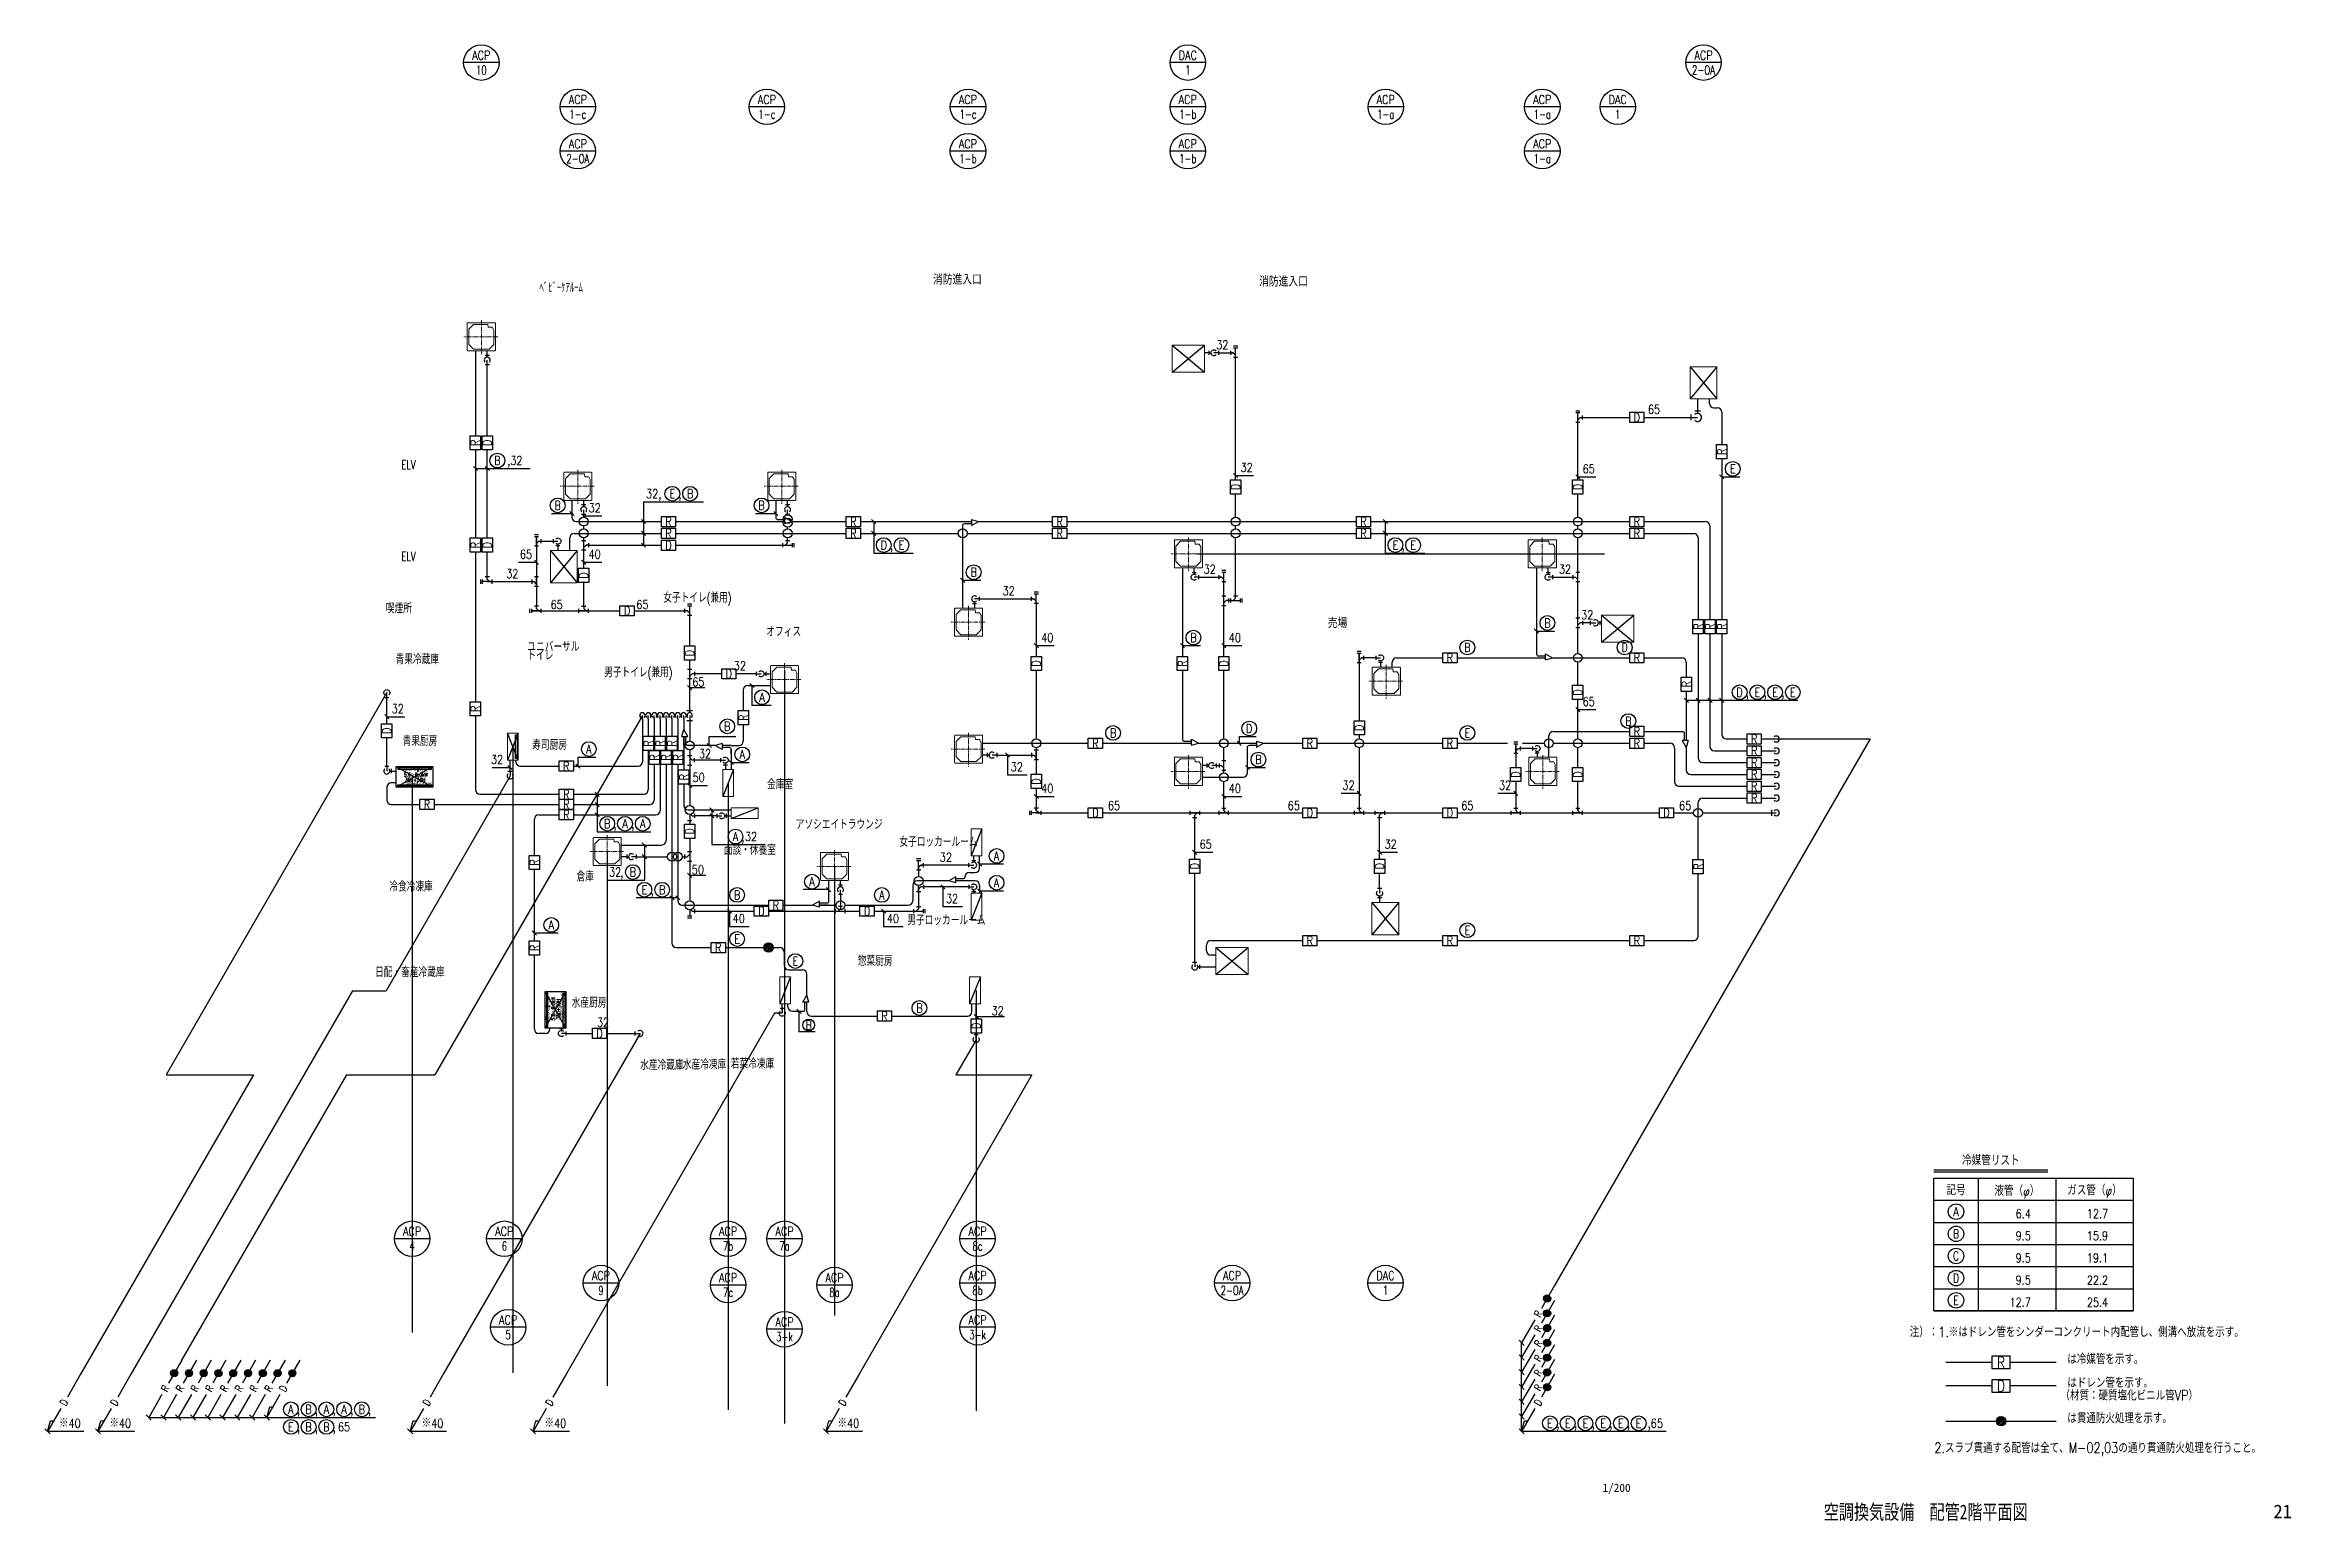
# Model space of a CAD drawing. Header units: millimetres. Extents: x -150 to 175142, y -150 to 51725.
# Drawn here: x 99119 to 175142, y 1745 to 51725 of the extents above; entities that cross this region are included whole.
import ezdxf
from ezdxf.enums import TextEntityAlignment as Align

# ---------------------------------------------------------------- set-up
doc = ezdxf.new("R2010")
doc.units = ezdxf.units.MM
doc.header["$LTSCALE"] = 0.2
doc.linetypes.add('CENTER2', pattern=[1.125, 0.75, -0.125, 0.125, -0.125])
doc.layers.get('Defpoints').update_dxf_attribs({"color": 5})
for name, color, linetype in [('10機器､器具', 2, 'Continuous'), ('1_機器番号', 3, 'Continuous'), ('35R（冷媒管）', 4, 'Continuous'), ('36D（ドレン管）', 6, 'Continuous'), ('91引出線､表', 7, 'Continuous'), ('92設備記述', 3, 'Continuous'), ('A_室名', 8, 'Continuous'), ('枠内記述', 3, 'Continuous')]:
    doc.layers.add(name, color=color, linetype=linetype)
doc.layers.add('hojo', color=165, linetype='Continuous', plot=False)
doc.styles.add('Dim', font='simplex.shx', dxfattribs={"width": 0.8, "bigfont": 'extfont2.shx'})
doc.styles.add('ROMANS', font='romans.shx', dxfattribs={"bigfont": 'bigfont.shx'})
doc.styles.get("Standard").update_dxf_attribs({"font": 'simplex.shx', "width": 0.8, "bigfont": 'extfont2.shx'})
doc.styles.add('ゴシック', font='MS Gothic.ttf', dxfattribs={"height": 4})

msp = doc.modelspace()

# ---------------------------------------------------------------- texts
at = {"layer": '1_機器番号'}
for s, width, p in [('ACP', 0.8, (113890, 51375)), ('10', 0.7, (113890, 50875)), ('DAC', 0.8, (137800, 51375)), ('1', 0.7, (137800, 50875)), ('2-OA', 0.7, (155255, 50875)), ('ACP', 0.8, (155255, 51375)), ('ACP', 0.8, (117155, 49875)), ('1-c', 0.7, (117155, 49375)), ('ACP', 0.8, (123555, 49875)), ('1-c', 0.7, (123555, 49375)), ('ACP', 0.8, (130362, 49875)), ('1-c', 0.7, (130362, 49375)), ('ACP', 0.8, (137800, 49875)), ('1-b', 0.7, (137800, 49375)), ('ACP', 0.8, (144500, 49875)), ('1-a', 0.7, (144500, 49375)), ('ACP', 0.8, (149800, 49875)), ('1-a', 0.7, (149800, 49375)), ('DAC', 0.8, (152352, 49875)), ('1', 0.7, (152352, 49375)), ('2-OA', 0.7, (117155, 47875)), ('ACP', 0.8, (117155, 48375)), ('ACP', 0.8, (130362, 48375)), ('1-b', 0.7, (130362, 47875)), ('ACP', 0.8, (137800, 48375)), ('1-b', 0.7, (137800, 47875)), ('ACP', 0.8, (149800, 48375)), ('1-a', 0.7, (149800, 47875)), ('ACP', 0.8, (111547, 11556)), ('ACP', 0.8, (114669, 11556, -800)), ('ACP', 0.8, (122241, 11556)), ('ACP', 0.8, (124150, 11556)), ('ACP', 0.8, (130686, 11556)), ('4', 0.7, (111547, 11056)), ('6', 0.7, (114669, 11056, -800)), ('7b', 0.7, (122241, 11056)), ('7a', 0.7, (124150, 11056)), ('8c', 0.7, (130686, 11056)), ('ACP', 0.8, (117939, 10056)), ('ACP', 0.8, (122241, 9988)), ('ACP', 0.8, (125843, 9988)), ('ACP', 0.8, (130686, 10056)), ('ACP', 0.8, (139300, 10056)), ('DAC', 0.8, (144489, 10056)), ('9', 0.7, (117939, 9556)), ('7c', 0.7, (122241, 9488)), ('8a', 0.7, (125843, 9488)), ('8b', 0.7, (130686, 9556)), ('2-OA', 0.7, (139300, 9556)), ('1', 0.7, (144489, 9556)), ('ACP', 0.8, (114796, 8556, -800)), ('ACP', 0.8, (124150, 8488)), ('ACP', 0.8, (130686, 8556)), ('5', 0.7, (114796, 8056, -800)), ('3-k', 0.7, (124150, 7988)), ('3-k', 0.7, (130686, 8056))]:
    msp.add_text(s, height=300, dxfattribs=dict(at, width=width)).set_placement(p, align=Align.MIDDLE_CENTER)
at = {"layer": '35R（冷媒管）', "color": 3, "width": 0.8}
for p in [(149766, 8699), (149766, 8199), (149766, 7699), (149766, 7199), (149766, 6699), (149766, 6199)]:
    msp.add_text('R', height=250, rotation=60, dxfattribs=at).set_placement(p, align=Align.CENTER)
at = {"layer": '36D（ドレン管）', "color": 3, "width": 0.8}
for p in [(107295, 6171), (99873, 5699), (101580, 5699), (112150, 5699), (116306, 5699), (126222, 5699), (149766, 5699)]:
    msp.add_text('D', height=250, rotation=60, dxfattribs=at).set_placement(p, align=Align.CENTER)
at = {"layer": '92設備記述', "width": 0.8}
for s, p in [('32', (138972, 41572)), ('65', (153580, 39384)), ('B', (114431, 37653)), ('32', (139792, 37418)), ('65', (151372, 37371)), ('E', (156245, 37371)), ('E', (120355, 36528)), ('B', (120955, 36528)), ('B', (116473, 36134)), ('32', (117727, 36052)), ('B', (123375, 36134)), ('65', (115398, 34480)), ('40', (117727, 34480)), ('D', (127510, 34789)), ('E', (128110, 34789)), ('E', (144827, 34789)), ('E', (145427, 34789)), ('B', (130554, 33872)), ('32', (138544, 33977)), ('32', (150568, 33977)), ('32', (131736, 33241)), ('B', (149972, 32151)), ('32', (151319, 32431)), ('40', (133046, 31658)), ('B', (137992, 31658)), ('40', (139392, 31658)), ('B', (147262, 31323)), ('D', (152586, 31323)), ('65', (121233, 30158)), ('A', (123391, 29638)), ('D', (156478, 29807)), ('E', (157078, 29807)), ('E', (157678, 29807)), ('E', (158278, 29807)), ('32', (111061, 29251)), ('65', (151372, 29491)), ('B', (152711, 28831)), ('B', (122213, 28654)), ('B', (135271, 28431)), ('D', (139881, 28580)), ('E', (147262, 28431)), ('32', (114420, 27532, -800)), ('A', (117527, 27883, -428)), ('32', (121456, 27726)), ('A', (122720, 27702)), ('B', (140192, 27529)), ('50', (121245, 26924)), ('40', (133046, 26552)), ('40', (139392, 26552)), ('32', (143240, 26659)), ('32', (148540, 26659)), ('65', (135300, 25970)), ('65', (141389, 25970)), ('65', (147262, 25970)), ('65', (154634, 25970)), ('B', (118152, 25356)), ('A', (118752, 25356)), ('A', (119352, 25356)), ('A', (122492, 24922)), ('32', (123019, 24922)), ('32', (129611, 24225)), ('A', (131328, 24266)), ('65', (138407, 24663)), ('32', (144664, 24663)), ('32', (118417, 23719)), ('B', (119017, 23719)), ('50', (121218, 23801)), ('E', (119409, 23120)), ('B', (120009, 23120)), ('B', (122547, 22945)), ('A', (125078, 23395)), ('A', (127445, 22945)), ('A', (131328, 23357)), ('A', (116256, 21930)), ('E', (122547, 21455)), ('E', (147262, 21749)), ('E', (124518, 20705)), ('B', (128717, 19117)), ('32', (131364, 19019)), ('32', (118010, 18631)), ('B', (124970, 18541)), ('A', (163802, 12222)), ('B', (163802, 11472)), ('C', (163802, 10722)), ('D', (163802, 9972)), ('E', (163802, 9222)), ('A', (107444, 5528)), ('B', (108044, 5528)), ('A', (108644, 5528)), ('A', (109244, 5528)), ('B', (109844, 5528)), ('E', (107444, 4935)), ('B', (108044, 4935)), ('B', (108644, 4935)), ('65', (109244, 4935)), ('E', (150059, 5056)), ('E', (150659, 5056)), ('E', (151259, 5056)), ('E', (151859, 5056)), ('E', (152459, 5056)), ('E', (153059, 5056))]:
    msp.add_text(s, height=300, dxfattribs=at).set_placement(p, align=Align.MIDDLE)
for s, p in [(',32', (115282, 37653)), ('32,   ,', (120664, 36528)), (',', (127823, 34789)), (',', (145140, 34789)), ('32', (115143, 33825)), ('65', (116645, 32777)), ('65', (119549, 32777)), ('32', (122844, 30704)), (',', (156791, 29807)), (',', (157391, 29807)), (',', (157991, 29807)), ('32', (132218, 27283)), (',', (118465, 25356)), (',', (119065, 25356)), (',', (122791, 24922)), (',', (118695, 23719)), (',', (119722, 23120)), ('32', (130027, 22821)), ('40', (122809, 22147)), ('40', (128023, 22147)), (',', (107757, 5528)), (',', (108357, 5528)), (',', (108957, 5528)), (',', (109557, 5528)), (',', (110157, 5528)), ('※40', (100329, 5056)), ('※40', (102037, 5056)), (',', (107757, 4935)), (',', (108357, 4935)), (',', (108957, 4935)), ('※40', (112606, 5056)), ('※40', (116762, 5056)), ('※40', (126679, 5056)), (',', (150372, 5056)), (',', (150972, 5056)), (',', (151572, 5056)), (',', (152172, 5056)), (',', (152772, 5056)), (',65', (153882, 5056))]:
    msp.add_text(s, height=300, dxfattribs=at).set_placement(p, align=Align.MIDDLE_RIGHT)
for s, height, p in [('冷媒管リスト', 337.5, (164979, 13788)), ('記号', 300, (163801, 12784)), ('液管（φ）', 300, (165862, 12766)), ('ガス管（φ）', 300, (168487, 12785))]:
    msp.add_text(s, height=height, dxfattribs=at).set_placement(p, align=Align.CENTER)
for s, p in [('6.4', (166335, 12004)), ('12.7', (168949, 12004)), ('9.5', (166335, 11254)), ('15.9', (168949, 11254)), ('9.5', (166335, 10504)), ('19.1', (168949, 10504)), ('9.5', (166335, 9754)), ('22.2', (168949, 9754)), ('12.7', (166335, 9004)), ('25.4', (168949, 9004))]:
    msp.add_text(s, height=300, dxfattribs=at).set_placement(p, align=Align.RIGHT)
for s, p in [('注）：1.※はドレン管をシンダーコンクリート内配管し、側溝へ放流を示す。', (162234, 7872)), ('は冷媒管を示す。', (167569, 6954)), ('（材質：硬質塩化ビニル管VP）', (167338, 5724)), ('はドレン管を示す。', (167569, 6154)), ('は貫通防火処理を示す。', (167569, 4954)), ('    2.スラブ貫通する配管は全て、M-02,03の通り貫通防火処理を行うこと。', (162234, 3946))]:
    msp.add_text(s, height=350, dxfattribs=at).set_placement(p, align=Align.BOTTOM_LEFT)
at = {"layer": 'A_室名', "width": 0.7}
for s, p in [('ﾍﾞﾋﾞｰｹｱﾙｰﾑ', (115857, 43339)), ('ELV', (111181, 37365)), ('ELV', (111181, 34261)), ('喫煙所', (110655, 32487)), ('女子トイレ(兼用)', (120047, 32847)), ('オフィス', (123535, 31698)), ('ユニバーサル', (115447, 31184)), ('トイレ', (115447, 30892)), ('青果冷蔵庫', (110987, 30760)), ('男子トイレ(兼用)', (118047, 30320)), ('青果厨房', (111222, 27989)), ('寿司厨房', (115612, 27859)), ('金庫室', (123561, 26521)), ('アソシエイトラウンジ', (124530, 25168)), ('面談・休養室', (122095, 24306)), ('倉庫', (117110, 23403)), ('冷食冷凍庫', (110774, 23064)), ('惣菜厨房', (126634, 20544, -800)), ('日配・畜産冷蔵庫', (110292, 20164)), ('水産厨房', (116949, 19135)), ('水産冷蔵庫', (119265, 17022)), ('水産冷凍庫', (120708, 17038)), ('若菜冷凍庫', (122331, 17067))]:
    msp.add_text(s, height=300, dxfattribs=at).set_placement(p)
at = {"layer": 'A_室名', "style": 'ROMANS'}
for p in [(129178, 43614), (140216, 43548)]:
    msp.add_text('消防進入口', height=300, dxfattribs=at).set_placement(p)
at = {"layer": 'A_室名'}
msp.add_text('売場', height=300, dxfattribs=at).set_placement((142538, 32284), align=Align.TOP_LEFT)
at = {"layer": 'A_室名', "width": 0.7}
for s, p in [('女子ロッカールーム', (128039, 24579)), ('男子ロッカールーム', (128307, 21925))]:
    msp.add_text(s, height=300, rotation=0.0003, dxfattribs=at).set_placement(p)
at = {"layer": '枠内記述', "linetype": 'ByBlock', "lineweight": -2, "style": 'ゴシック'}
msp.add_text('1/200', height=280, dxfattribs=at).set_placement((151836, 2733))
at = {"layer": '枠内記述', "linetype": 'ByBlock', "lineweight": -2, "style": 'ゴシック', "width": 0.75}
msp.add_text('空調換気設備\u3000配管2階平面図', height=500, dxfattribs=at).set_placement((162776, 2055), align=Align.MIDDLE_CENTER)
at = {"layer": '枠内記述', "style": 'ゴシック'}
msp.add_text('21', height=460, dxfattribs=at).set_placement((174546, 1844))

# ---------------------------------------------------------------- blocks, each defined once
blk = doc.blocks.new('空調機（ACP）')
at = {"color": 0, "lineweight": 20}
blk.add_lwpolyline([(-455, 455), (455, 455), (455, -455), (-455, -455)], close=True, dxfattribs=at)
blk = doc.blocks.new('天カセ全周_2.8-9.0kW')
at = {"linetype": 'Continuous', "lineweight": 20}
for p, q in [((0, 20), (0, 930)), ((930, 950), (20, 950)), ((55, 736), (214, 895)), ((698, 895), (214, 895)), ((708, 797), (698, 895)), ((845, 797), (708, 797)), ((895, 703), (845, 797)), ((950, 20), (950, 930)), ((930, 0), (20, 0)), ((75, 475), (35, 475)), ((55, 214), (55, 736)), ((55, 495), (55, 455)), ((214, 55), (55, 214)), ((736, 55), (214, 55)), ((895, 214), (736, 55)), ((895, 214), (895, 703))]:
    blk.add_line(p, q, dxfattribs=at)
for centre, start, end in [((20, 930), 90, 180), ((930, 930), 0, 90), ((20, 20), 180, 270), ((930, 20), 270, 0)]:
    blk.add_arc(centre, 20, start, end, dxfattribs=at)
at = {"layer": 'Defpoints', "linetype": 'CENTER2', "lineweight": 9, "ltscale": 1000}
for p, q in [((475, 1027.682024), (475, -117.634942)), ((1027.682024, 475), (-117.634942, 475))]:
    blk.add_line(p, q, dxfattribs=at)
blk = doc.blocks.new('天カセ2方向_5.6-8.0kW')
at = {"layer": '10機器､器具', "linetype": 'Continuous'}
for p, q in [((0, 700), (1245, 0)), ((0, 0), (1245, 700))]:
    blk.add_line(p, q, dxfattribs=at)
for points in [[(0, 0), (0, 700), (1245, 700), (1245, 0)], [(51, 660), (51, 614), (1194, 614), (1194, 660)], [(51, 40), (51, 86), (1194, 86), (1194, 40)]]:
    blk.add_lwpolyline(points, close=True, dxfattribs=at)
at = {"layer": 'hojo', "style": 'Dim'}
for s, width, p in [('天カセ2方向', 0.83, (265, 541)), ('5.6～8.0kW', 0.83, (260, 366)), ('（自動昇降パネル付）', 0.6, (231, 21)), ('350+50H', 0.83, (295, 190))]:
    blk.add_text(s, height=125, dxfattribs=dict(at, width=width)).set_placement(p)
blk = doc.blocks.new('P3')
at = {"color": 0, "linetype": 'ByBlock', "lineweight": -2}
blk.add_line((108, 0), (0, 0), dxfattribs=at)
at = {"color": 2, "linetype": 'ByBlock', "lineweight": 30}
blk.add_line((108, 47), (108, -47), dxfattribs=at)
blk.add_arc((0, 0), 67.3, 44.999, 315.001, dxfattribs=at)
blk = doc.blocks.new('P3-1')
at = {"color": 2, "linetype": 'ByBlock', "lineweight": 30}
blk.add_line((0, -47), (0, 47), dxfattribs=at)
at = {"color": 0, "linetype": 'ByBlock', "lineweight": -2}
blk.add_line((0, 0), (40, 0), dxfattribs=at)
blk = doc.blocks.new('P1')
at = {"color": 2, "linetype": 'ByBlock', "lineweight": 30}
for p, q in [((-148, 47), (-148, -47)), ((-108, 47), (-108, -47)), ((108, 47), (108, -47)), ((47, -108), (-47, -108))]:
    blk.add_line(p, q, dxfattribs=at)
at = {"color": 0, "linetype": 'ByBlock', "lineweight": -2}
for p, q in [((108, 0), (-108, 0)), ((54, 0), (0, -54)), ((0, -54), (0, -108))]:
    blk.add_line(p, q, dxfattribs=at)
blk = doc.blocks.new('R分岐')
at = {"color": 0, "linetype": 'ByBlock', "lineweight": -2}
for p, q in [((-360, 0), (-158, 0)), ((-315, 45), (-158, 45)), ((-158, -45), (-158, 90)), ((-158, 90), (0, 0)), ((-158, -45), (0, 0))]:
    blk.add_line(p, q, dxfattribs=at)
blk.add_arc((-315, 90), 45, 180, 270, dxfattribs=at)
blk = doc.blocks.new('P2')
at = {"color": 2, "linetype": 'ByBlock', "lineweight": 30}
for p, q in [((-108, 47), (-108, -47)), ((108, 47), (108, -47)), ((-47, -108), (47, -108))]:
    blk.add_line(p, q, dxfattribs=at)
at = {"color": 0, "linetype": 'ByBlock', "lineweight": -2}
for p, q in [((108, 0), (-108, 0)), ((54, 0), (0, -54)), ((0, -108), (0, -54))]:
    blk.add_line(p, q, dxfattribs=at)
blk = doc.blocks.new('R')
at = {"layer": 'hojo'}
blk.add_lwpolyline([(-200, 145), (200, 145), (200, -145), (-200, -145)], close=True, dxfattribs=at)
at = {"layer": '35R（冷媒管）', "color": 3, "width": 0.8}
blk.add_text('R', height=250, dxfattribs=at).set_placement((0, -126), align=Align.CENTER)
blk = doc.blocks.new('D')
at = {"layer": 'hojo'}
blk.add_lwpolyline([(-200, 145), (200, 145), (200, -145), (-200, -145)], close=True, dxfattribs=at)
at = {"layer": '36D（ドレン管）', "color": 3, "width": 0.8}
blk.add_text('D', height=250, dxfattribs=at).set_placement((0, -123), align=Align.CENTER)
blk = doc.blocks.new('火災感知用ヘッド')
at = {"layer": '10機器､器具'}
for p, q in [((-79.0528, -12.2071), (12.207, 79.0527)), ((-78.1739, 16.9922), (-16.9922, 78.1738)), ((-72.461, -33.8868), (33.8867, 72.4609)), ((-61.4746, -51.1719), (51.1718, 61.4746)), ((-46.8506, -64.8438), (64.8437, 46.8506)), ((-28.4912, -74.7559), (74.7558, 28.4912)), ((-5.2735, -79.834), (79.834, 5.2734)), ((27.832, -75), (75, -27.8321))]:
    blk.add_line(p, q, dxfattribs=at)
blk.add_circle((0, 0), 80, dxfattribs=at)
blk = doc.blocks.new('*U19')
at = {"layer": '35R（冷媒管）'}
blk.add_line((0, -101), (0, 11), dxfattribs=at)
at = {"layer": '35R（冷媒管）', "color": 2}
blk.add_arc((0, 11), 90, 315, 225, dxfattribs=at)
blk = doc.blocks.new('*U20')
at = {"layer": '35R（冷媒管）', "color": 0, "linetype": 'ByBlock', "lineweight": -2, "transparency": 16777216}
for p in [(-1400, 0), (-1200, 0), (-1000, 0), (-800, 0), (-600, 0), (-400, 0), (-200, 0), (0, 0)]:
    blk.add_blockref('*U19', p, dxfattribs=at)
blk = doc.blocks.new('*U21')
at = {"layer": '35R（冷媒管）'}
for p, q in [((603, 1011), (157, 239)), ((-68, -151), (-514, -923))]:
    blk.add_line(p, q, dxfattribs=at)
at = {"layer": '91引出線､表'}
blk.add_line((-603, -835), (-426, -1011), dxfattribs=at)
at = {"layer": '10機器､器具', "xscale": 1.5, "yscale": 1.5, "zscale": 1.5}
blk.add_blockref('火災感知用ヘッド', (349, 572), dxfattribs=at)
at = {"layer": '35R（冷媒管）', "color": 3, "width": 0.8}
blk.add_text('R', height=250, rotation=60, dxfattribs=at).set_placement((152, -8), align=Align.CENTER)
blk = doc.blocks.new('*U22')
at = {"layer": '35R（冷媒管）', "color": 0, "linetype": 'ByBlock', "lineweight": -2, "transparency": 16777216}
for p in [(0, 0), (500, 0), (1000, 0), (1500, 0), (2000, 0), (2500, 0), (3000, 0), (3500, 0)]:
    blk.add_blockref('*U21', p, dxfattribs=at)

# ---------------------------------------------------------------- linework, layer by layer
at = {"color": 2, "linetype": 'ByBlock', "lineweight": 30}
for p, q in [((120870, 25461), (121012, 25461)), ((121102, 25693), (121102, 25552)), ((120870, 22233), (121012, 22233)), ((120870, 22173), (121012, 22173)), ((121102, 22465), (121102, 22324))]:
    msp.add_line(p, q, dxfattribs=at)
at = {"layer": '10機器､器具'}
for p, q in [((137274, 40649), (138366, 41559)), ((137274, 41559), (138366, 40649)), ((154800, 40829), (155710, 39737)), ((155710, 40829), (154800, 39737)), ((116225, 34606), (117135, 33514)), ((117135, 34606), (116225, 33514)), ((151806, 31509), (152898, 32419)), ((151806, 32419), (152898, 31509)), ((115136, 28421, -800), (114772, 27511, -800)), ((115136, 27511, -800), (114772, 28421, -800)), ((122423, 27188), (122059, 26278)), ((122345, 25533), (123255, 25897)), ((130830, 25181), (130466, 24271)), ((130830, 23004), (130466, 22094)), ((144034, 22687), (144944, 21595)), ((144944, 22687), (144034, 21595)), ((138753, 20250), (139845, 21160)), ((138753, 21160), (139845, 20250)), ((124351, 20167), (123987, 19257)), ((130779, 20167), (130415, 19257))]:
    msp.add_line(p, q, dxfattribs=at)
at = {"layer": '10機器､器具', "linetype": 'Continuous', "elevation": -800}
msp.add_lwpolyline([(115097, 27563), (115051, 27563), (115051, 28370), (115097, 28370)], close=True, dxfattribs=at)
at = {"layer": '1_機器番号'}
for p, q in [((114490, 51125), (113290, 51125)), ((138400, 51125), (137200, 51125)), ((155855, 51125), (154655, 51125)), ((117755, 49625), (116555, 49625)), ((124155, 49625), (122955, 49625)), ((130962, 49625), (129762, 49625)), ((138400, 49625), (137200, 49625)), ((145100, 49625), (143900, 49625)), ((150400, 49625), (149200, 49625)), ((152952, 49625), (151752, 49625)), ((117755, 48125), (116555, 48125)), ((130962, 48125), (129762, 48125)), ((138400, 48125), (137200, 48125)), ((150400, 48125), (149200, 48125)), ((112147, 11306), (110947, 11306)), ((115269, 11306, -800), (114069, 11306, -800)), ((122841, 11306), (121641, 11306)), ((124750, 11306), (123550, 11306)), ((131286, 11306), (130086, 11306)), ((118539, 9806), (117339, 9806)), ((122841, 9738), (121641, 9738)), ((126443, 9738), (125243, 9738)), ((131286, 9806), (130086, 9806)), ((139900, 9806), (138700, 9806)), ((145089, 9806), (143889, 9806)), ((115396, 8306, -800), (114196, 8306, -800)), ((124750, 8238), (123550, 8238)), ((131286, 8306), (130086, 8306))]:
    msp.add_line(p, q, dxfattribs=at)
for centre in [(113890, 51125), (137800, 51125), (155255, 51125), (117155, 49625), (123555, 49625), (130362, 49625), (137800, 49625), (144500, 49625), (149800, 49625), (152352, 49625), (117155, 48125), (130362, 48125), (137800, 48125), (149800, 48125), (111547, 11306), (114669, 11306, -800), (122241, 11306), (124150, 11306), (130686, 11306), (117939, 9806), (122241, 9738), (125843, 9738), (130686, 9806), (139300, 9806), (144489, 9806), (114796, 8306, -800), (124150, 8238), (130686, 8306)]:
    msp.add_circle(centre, 600, dxfattribs=at)
at = {"layer": '35R（冷媒管）'}
for p, q in [((113690, 41369), (113690, 38490)), ((155455, 39587), (155455, 39737)), ((155605, 39437), (155723, 39437)), ((155873, 39287), (155873, 38192)), ((113690, 38010), (113690, 35031)), ((155873, 37712), (155873, 32270)), ((116955, 36305), (116955, 35737)), ((123856, 36305), (123856, 35722)), ((116880, 34606), (116880, 35037)), ((117030, 35187), (119983, 35187)), ((117105, 35587), (119983, 35587)), ((120463, 35587), (124160, 35587)), ((120463, 35187), (126241, 35187)), ((124396, 35587), (126241, 35587)), ((126721, 35587), (130486, 35587)), ((126721, 35187), (130032, 35187)), ((130182, 32652), (130182, 35452)), ((130332, 35187), (133224, 35187)), ((130722, 35587), (133224, 35587)), ((133704, 35587), (143506, 35587)), ((133704, 35187), (143506, 35187)), ((143986, 35587), (152761, 35587)), ((143986, 35187), (152761, 35187)), ((153241, 35587), (155323, 35587)), ((153241, 35187), (154923, 35187)), ((155073, 35037), (155073, 32270)), ((155473, 35437), (155473, 32270)), ((113690, 34551), (113690, 29484)), ((137620, 34023), (137620, 31021)), ((149600, 34023), (149600, 31108)), ((155073, 31790), (155073, 27575)), ((155473, 31790), (155473, 27975)), ((155873, 31790), (155873, 28375)), ((137620, 30541), (137620, 28216)), ((144720, 30655), (144720, 30823)), ((144870, 30973), (146434, 30973)), ((146914, 30973), (149904, 30973)), ((150140, 30973), (152761, 30973)), ((153241, 30973), (154523, 30973)), ((154673, 30823), (154673, 30318)), ((122756, 29886), (122756, 29187)), ((122906, 30036), (123675, 30036)), ((154673, 29838), (154673, 28178)), ((113690, 29004), (113690, 26504)), ((119341, 28909), (119341, 27836)), ((119541, 28909), (119541, 28316)), ((119741, 28909), (119741, 27836)), ((119941, 28909), (119941, 28316)), ((120141, 28909), (120141, 27836)), ((120341, 28909), (120341, 28316)), ((120541, 28909), (120541, 27836)), ((120741, 28909), (120741, 28545)), ((120741, 28296), (120741, 27176)), ((122756, 28707), (122756, 28155)), ((150020, 27605), (150020, 28331)), ((150170, 28481), (152761, 28481)), ((153241, 28481), (154538, 28481)), ((156023, 28225), (156731, 28225)), ((157211, 28225), (157298, 28225)), ((157298, 28225), (157720, 28225)), ((115062, 27457, -800), (115062, 27511, -800)), ((119341, 27836), (119341, 27457)), ((119541, 27836), (119541, 26504)), ((119941, 27836), (119941, 25809)), ((120341, 27836), (120341, 21313)), ((121808, 28005), (120876, 28005)), ((122348, 28005), (122606, 28005)), ((122348, 27870), (122348, 27188)), ((122348, 27723), (122348, 27859)), ((130857, 28081), (134432, 28081)), ((134912, 28081), (137924, 28081)), ((138160, 28081), (140124, 28081)), ((139820, 27080), (139820, 27946)), ((140360, 28081), (141693, 28081)), ((142173, 28081), (146434, 28081)), ((146914, 28081), (148623, 28081)), ((149130, 28081), (149870, 28081)), ((150170, 28081), (152761, 28081)), ((153241, 28081), (154123, 28081)), ((154273, 27931), (154273, 26775)), ((154673, 27941), (154673, 27175)), ((155223, 27425), (156731, 27425)), ((155623, 27825), (156731, 27825)), ((157211, 27825), (157298, 27825)), ((157211, 27425), (157298, 27425)), ((157298, 27825), (157720, 27825)), ((157298, 27425), (157720, 27425)), ((111007, 26740), (110839, 26740)), ((115212, 27307, -800), (116524, 27307, -549)), ((117004, 27307, -457), (119195, 27307, 126)), ((119741, 27356), (119741, 26159)), ((120141, 27356), (120141, 24786)), ((120541, 27356), (120541, 22745)), ((120741, 26696), (120741, 25973)), ((138295, 26930), (139670, 26930)), ((154423, 26625), (156731, 26625)), ((154823, 27025), (156731, 27025)), ((157211, 27025), (157298, 27025)), ((157211, 26625), (157298, 26625)), ((157298, 27025), (157720, 27025)), ((157298, 26625), (157720, 26625)), ((110689, 26590), (110689, 26159)), ((110839, 26009), (111810, 26009)), ((112290, 26009), (116527, 26009)), ((113840, 26354), (116527, 26354)), ((117007, 26354), (119391, 26354)), ((117007, 26009), (119591, 26009)), ((155073, 24144), (155073, 26075)), ((155223, 26225), (156731, 26225)), ((157211, 26225), (157298, 26225)), ((157298, 26225), (157720, 26225)), ((115684, 24283), (115684, 25509)), ((115834, 25659), (116527, 25659)), ((117007, 25659), (119791, 25659)), ((120891, 25823), (122345, 25823)), ((118607, 24636), (119991, 24636)), ((115684, 21390), (115684, 23803)), ((130404, 23707), (130606, 23707)), ((130756, 23857), (130756, 24271)), ((155073, 21549), (155073, 23664)), ((125643, 23436), (125643, 22730)), ((128489, 23269), (128489, 22745)), ((129714, 23419), (128639, 23419)), ((130606, 23419), (129950, 23419)), ((130254, 23554), (130254, 23557)), ((130756, 23269), (130756, 23004)), ((120691, 22595), (123618, 22595)), ((124098, 22595), (125103, 22595)), ((125339, 22595), (125893, 22595)), ((126193, 22595), (128339, 22595)), ((138585, 21399), (141693, 21399)), ((142173, 21399), (146434, 21399)), ((146914, 21399), (152761, 21399)), ((153241, 21399), (154923, 21399)), ((115684, 18406), (115684, 20910)), ((120491, 21163), (121670, 21163)), ((122150, 21163), (123990, 21163)), ((124140, 21013), (124140, 20563)), ((138435, 21055), (138435, 21249)), ((138753, 20905), (138585, 20905)), ((124290, 20413), (124761, 20413)), ((124911, 19547), (124911, 20263)), ((124268, 19157), (124268, 19257)), ((124418, 19007), (124776, 19007)), ((124911, 18995), (124911, 19310)), ((130490, 18995), (130490, 19256)), ((116054, 18256), (115834, 18256)), ((116204, 18406), (116204, 18431)), ((125061, 18845), (127294, 18845)), ((127774, 18845), (130340, 18845)), ((150217, 9718), (149771, 8946)), ((150217, 9218), (149771, 8446)), ((149546, 8556), (149100, 7784)), ((150217, 8718), (149771, 7946)), ((149546, 8056), (149100, 7284)), ((150217, 8218), (149771, 7446)), ((150217, 7718), (149771, 6946)), ((149546, 7556), (149100, 6784)), ((149546, 7056), (149100, 6284)), ((150217, 7218), (149771, 6446)), ((163452, 7131), (165027, 7131)), ((165627, 7131), (167197, 7131)), ((149546, 6556), (149100, 5784)), ((149546, 6056), (149100, 5284)), ((163452, 5131), (167197, 5131))]:
    msp.add_line(p, q, dxfattribs=at)
for centre, start, end in [((155605, 39587), 180, 270), ((155723, 39287), 0, 90), ((117105, 35737), 180, 270), ((117030, 35037), 90, 180), ((154923, 35037), 0, 90), ((155323, 35437), 0, 90), ((144870, 30823), 90, 180), ((154523, 30823), 0, 90), ((122906, 29886), 90, 180), ((122606, 28155), 270, 0), ((150170, 28331), 90, 180), ((156023, 28375), 180, 270), ((115212, 27457, -800), 180, 270), ((119191, 27457), 270, 0), ((154123, 27931), 360, 90), ((155223, 27575), 180, 270), ((155623, 27975), 180, 270), ((110839, 26590), 90, 180), ((139670, 27080), 270, 0), ((154423, 26775), 180, 270), ((154823, 27175), 180, 270), ((110839, 26159), 180, 270), ((113840, 26504), 180, 270), ((119391, 26504), 270, 0), ((119591, 26159), 270, 0), ((120891, 25973), 180, 270), ((155223, 26075), 90, 180), ((115834, 25509), 90, 180), ((119791, 25809), 270, 0), ((119991, 24786), 270, 0), ((130404, 23557), 90, 180), ((130606, 23857), 270, 360), ((128639, 23269), 90, 180), ((130606, 23269), 0.00065, 90.00055), ((120691, 22745), 180, 270), ((128339, 22745), 270, 0), ((120491, 21313), 180, 270), ((138585, 21249), 90, 180), ((154923, 21549), 270, 0), ((123990, 21013), 0, 90), ((124290, 20563), 180, 270), ((138585, 21055), 180, 270), ((124761, 20263), 0, 90), ((124418, 19157), 180, 270), ((115834, 18406), 180, 270), ((116054, 18406), 270, 0), ((125061, 18995), 180, 270), ((130340, 18995), 270, 0)]:
    msp.add_arc(centre, 150, start, end, dxfattribs=at)
at = {"layer": '35R（冷媒管）', "color": 2}
for centre in [(157720, 28225), (157720, 27825), (157720, 27425), (157720, 27025), (157720, 26625), (157720, 26225)]:
    msp.add_arc(centre, 100, 225, 135, dxfattribs=at)
at = {"layer": '36D（ドレン管）'}
for p, q in [((114090, 41186), (114090, 41369)), ((138522, 41301), (138366, 41301)), ((138845, 41301), (139339, 41301)), ((139420, 36997), (139420, 41301)), ((114090, 38490), (114090, 41051)), ((155055, 39737), (155055, 39328)), ((151000, 36997), (151000, 39274)), ((151162, 39112), (152761, 39112)), ((153241, 39112), (154840, 39112)), ((114090, 35031), (114090, 38010)), ((139420, 35737), (139420, 36517)), ((151000, 35737), (151000, 36517)), ((117355, 36122), (117355, 36305)), ((117355, 35737), (117355, 35987)), ((124256, 36122), (124256, 36305)), ((124256, 35817), (124256, 35825)), ((115758, 35085), (115758, 33084)), ((117355, 35337), (117355, 35437)), ((117355, 34004), (117355, 35037)), ((124256, 35337), (124256, 35397)), ((124256, 34922), (124256, 35037)), ((139420, 35337), (139420, 35437)), ((139420, 32992), (139420, 35037)), ((151000, 35337), (151000, 35437)), ((151000, 31123), (151000, 35037)), ((114090, 33715), (114090, 34551)), ((115893, 34924), (116480, 34924)), ((116480, 34789), (116480, 34708)), ((116480, 34708), (116480, 34606)), ((117436, 34787), (119983, 34787)), ((120463, 34787), (124256, 34787)), ((114090, 33553), (115671, 33553)), ((115758, 33839), (115758, 32726)), ((117355, 33084), (117355, 33524)), ((117355, 32726), (117355, 33524)), ((138016, 33920), (138016, 34023)), ((138016, 33840), (138016, 33920)), ((138178, 33705), (138939, 33705)), ((139020, 31021), (139020, 33867)), ((149996, 33920), (149996, 34023)), ((149996, 33840), (149996, 33920)), ((150158, 33705), (150919, 33705)), ((130582, 32835), (130582, 32754)), ((130582, 32754), (130582, 32652)), ((130743, 32969), (132594, 32969)), ((132674, 32808), (132674, 31021)), ((139258, 32912), (139139, 32912)), ((115596, 32564), (118582, 32564)), ((119062, 32564), (120779, 32564)), ((120941, 31375), (120941, 32403)), ((151437, 32160), (151081, 32160)), ((151459, 32160), (151616, 32160)), ((151807, 32160), (151699, 32160)), ((120941, 29112), (120941, 30895)), ((122025, 30432), (121102, 30432)), ((123195, 30432), (122505, 30432)), ((123458, 30432), (123675, 30432)), ((132674, 30541), (132674, 28231)), ((139020, 28231), (139020, 30541)), ((143602, 31135), (143602, 28841)), ((144162, 30973), (143683, 30973)), ((144324, 30839), (144324, 30758)), ((144324, 30758), (144324, 30655)), ((151000, 30043), (151000, 30823)), ((110689, 28744), (110689, 29634)), ((120941, 29022), (120941, 28155)), ((151000, 28231), (151000, 29563)), ((110689, 27302), (110689, 28264)), ((143602, 28361), (143602, 28231)), ((114862, 27108, -800), (114862, 27511, -800)), ((120941, 27855), (120941, 25973)), ((121987, 27506), (121102, 27506)), ((122148, 27372), (122148, 27188)), ((131013, 27681), (130857, 27681)), ((131074, 27681), (131013, 27681)), ((131336, 27681), (132594, 27681)), ((132674, 27931), (132674, 27029)), ((139020, 27080), (139020, 27931)), ((143602, 27931), (143602, 25806)), ((148902, 28065), (148902, 27265)), ((149462, 27903), (149063, 27903)), ((149624, 27769), (149624, 27688)), ((149624, 27688), (149624, 27605)), ((151000, 27265), (151000, 27931)), ((110790, 27140), (110851, 27140)), ((110851, 27140), (111007, 27140)), ((138398, 27326), (138295, 27326)), ((138478, 27326), (138398, 27326)), ((138774, 27326), (138939, 27326)), ((139020, 25806), (139020, 26780)), ((148902, 26785), (148902, 25806)), ((151000, 25806), (151000, 26785)), ((132674, 26549), (132674, 25806)), ((120941, 25673), (120941, 25338)), ((120969, 25675), (121022, 25623)), ((121022, 25623), (121102, 25623)), ((121865, 25623), (121102, 25623)), ((122161, 25623), (122242, 25623)), ((122242, 25623), (122345, 25623)), ((132674, 25725), (134432, 25725)), ((134912, 25725), (141693, 25725)), ((138035, 24156), (138035, 25644)), ((142173, 25725), (146434, 25725)), ((144292, 24156), (144292, 25644)), ((146914, 25725), (153762, 25725)), ((154242, 25725), (154921, 25725)), ((155221, 25725), (157298, 25725)), ((157298, 25725), (157720, 25725)), ((120941, 24858), (120941, 22745)), ((118811, 24240), (118607, 24240)), ((118838, 24240), (118758, 24240)), ((119134, 24240), (120191, 24240)), ((120691, 24240), (120779, 24240)), ((128689, 23953), (128689, 23569)), ((130394, 23953), (128770, 23953)), ((130556, 24168), (130556, 24271)), ((130556, 24088), (130556, 24168)), ((138035, 20671), (138035, 23676)), ((144292, 23166), (144292, 23676)), ((126043, 23253), (126043, 23436)), ((126043, 22956), (126043, 22475)), ((128689, 23269), (128689, 22476)), ((128689, 23057), (128689, 23269)), ((128689, 23138), (128770, 23219)), ((128851, 23219), (128770, 23219)), ((130394, 23219), (128851, 23219)), ((130556, 23084), (130556, 23004)), ((130556, 23004), (130556, 23004)), ((144292, 22843), (144292, 22687)), ((120941, 22445), (120941, 22233)), ((120941, 22445), (120941, 22233)), ((120969, 22447), (121022, 22395)), ((121022, 22395), (121102, 22395)), ((121102, 22395), (123128, 22395)), ((123608, 22395), (126704, 22395)), ((127184, 22395), (128689, 22395)), ((128689, 22395), (128689, 22395)), ((138170, 20509), (138250, 20509)), ((138250, 20509), (138753, 20509)), ((124070, 19007), (124070, 19257)), ((130640, 18750), (130640, 19256)), ((116600, 18391), (116600, 18431)), ((116761, 18256), (117651, 18256)), ((118131, 18256), (119194, 18256)), ((130640, 18044), (130640, 18270)), ((107746, 7190), (107300, 6418)), ((100324, 6718), (99878, 5946)), ((102031, 6718), (101585, 5946)), ((112601, 6718), (112155, 5946)), ((116757, 6718), (116311, 5946)), ((126673, 6718), (126227, 5946)), ((150217, 6718), (149771, 5946)), ((163452, 6331), (165027, 6331)), ((165627, 6331), (167197, 6331)), ((99653, 5556), (99207, 4784)), ((101360, 5556), (100914, 4784)), ((107075, 6028), (106629, 5256)), ((111930, 5556), (111484, 4784)), ((116086, 5556), (115640, 4784)), ((126002, 5556), (125556, 4784)), ((149546, 5556), (149100, 4784))]:
    msp.add_line(p, q, dxfattribs=at)
at = {"layer": '36D（ドレン管）', "color": 2}
for p, q in [((120841, 29189), (121041, 29189)), ((120841, 28855), (121041, 28855)), ((157553, 25825), (157553, 25625))]:
    msp.add_line(p, q, dxfattribs=at)
at = {"layer": '36D（ドレン管）', "color": 2, "linetype": 'ByBlock', "lineweight": 30}
for p, q in [((128619, 23057), (128760, 23057)), ((128851, 23290), (128851, 23148))]:
    msp.add_line(p, q, dxfattribs=at)
at = {"layer": '36D（ドレン管）', "color": 2}
for points in [[(106629, 5256), (106726, 5615), (106837, 5615)], [(99207, 4784), (99303, 5144), (99414, 5144)], [(100914, 4784), (101010, 5144), (101122, 5144)], [(111484, 4784), (111580, 5144), (111691, 5144)], [(115640, 4784), (115736, 5144), (115847, 5144)], [(125556, 4784), (125653, 5144), (125764, 5144)], [(149100, 4784), (149196, 5144), (149307, 5144)]]:
    msp.add_lwpolyline(points, dxfattribs=at)
for centre, radius, start, end in [((120941, 29022), 90, 315, 225), ((157720, 25725), 100, 225, 135)]:
    msp.add_arc(centre, radius, start, end, dxfattribs=at)
at = {"layer": '91引出線､表'}
for p, q in [((113619, 37452), (113761, 37311)), ((113690, 37381), (115544, 37381)), ((114019, 37452), (114161, 37311)), ((139349, 37217), (139491, 37076)), ((139420, 37146), (140028, 37146)), ((150929, 37170), (151071, 37029)), ((151000, 37099), (151608, 37099)), ((155802, 37170), (155944, 37029)), ((155873, 37099), (156481, 37099)), ((116266, 35862), (116955, 35862)), ((116884, 35933), (117026, 35791)), ((117284, 35850), (117426, 35709)), ((117355, 35780), (117963, 35780)), ((119381, 36257), (121407, 36257)), ((119381, 36257), (119381, 34787)), ((123167, 35862), (123856, 35862)), ((123786, 35933), (123927, 35791)), ((119310, 35658), (119451, 35516)), ((119310, 35258), (119451, 35116)), ((127098, 35658), (127239, 35516)), ((127098, 35258), (127239, 35116)), ((127169, 35587), (127169, 34517)), ((144415, 35658), (144556, 35516)), ((144415, 35258), (144556, 35116)), ((144486, 35587), (144486, 34517)), ((115687, 34279), (115829, 34137)), ((117284, 34279), (117426, 34137)), ((119310, 34858), (119451, 34716)), ((127169, 34517), (128509, 34517)), ((144486, 34517), (145826, 34517)), ((115150, 34208), (115758, 34208)), ((117355, 34208), (117963, 34208)), ((130111, 33671), (130253, 33529)), ((130182, 33600), (130790, 33600)), ((149529, 31950), (149671, 31809)), ((132604, 31457), (132745, 31315)), ((132674, 31386), (133282, 31386)), ((137549, 31457), (137691, 31315)), ((137620, 31386), (138228, 31386)), ((138949, 31457), (139091, 31315)), ((139020, 31386), (139628, 31386)), ((149600, 31879), (150208, 31879)), ((110689, 29795), (103218, 16855)), ((120870, 30036), (121012, 29895)), ((120941, 29966), (121458, 29966)), ((122979, 30107), (123120, 29965)), ((123049, 30036), (123049, 29366)), ((110618, 29050), (110760, 28909)), ((110689, 28979), (111297, 28979)), ((119341, 29022), (112316, 16855)), ((123049, 29366), (123696, 29366)), ((150929, 29290), (151071, 29149)), ((151000, 29220), (151608, 29220)), ((154602, 29606), (154744, 29465)), ((154673, 29536), (158446, 29536)), ((155002, 29606), (155144, 29465)), ((155402, 29606), (155544, 29465)), ((155802, 29606), (155944, 29465)), ((121604, 28304), (122507, 28304)), ((121604, 28005), (121604, 28304)), ((139469, 28148), (139611, 28006)), ((139540, 28308), (140117, 28308)), ((139540, 28308), (139540, 28077)), ((160901, 28225), (150217, 9718)), ((157720, 28225), (160901, 28225)), ((117085, 27378, -428), (117226, 27236, -428)), ((117155, 27611, -428), (117155, 27307, -428)), ((117155, 27611, -428), (117763, 27611, -428)), ((121533, 28075), (121675, 27934)), ((122278, 27501), (122419, 27359)), ((122348, 27430), (122956, 27430)), ((131629, 27752), (131771, 27611)), ((131700, 27681), (131700, 27012)), ((114862, 26974, -800), (110664, 19702, -800)), ((114254, 27261, -800), (114862, 27261, -800)), ((114791, 27331, -800), (114933, 27190, -800)), ((120870, 26722), (121012, 26581)), ((120941, 26652), (121549, 26652)), ((131700, 27012), (132366, 27012)), ((139749, 27328), (139891, 27187)), ((139820, 27258), (140428, 27258)), ((117740, 26425), (117881, 26283)), ((117740, 26075), (117881, 25933)), ((117810, 26354), (117810, 25084)), ((121619, 25893), (121760, 25752)), ((132604, 26351), (132745, 26209)), ((132674, 26280), (133282, 26280)), ((138949, 26351), (139091, 26209)), ((139020, 26280), (139628, 26280)), ((142994, 26387), (143602, 26387)), ((143531, 26458), (143673, 26317)), ((148294, 26387), (148902, 26387)), ((148831, 26458), (148973, 26317)), ((117740, 25730), (117881, 25588)), ((121619, 25693), (121760, 25552)), ((121689, 25823), (121689, 24650)), ((117810, 25084), (119624, 25084)), ((119338, 24707), (119479, 24565)), ((119409, 24636), (119409, 23447)), ((121689, 24650), (123490, 24650)), ((137964, 24462), (138106, 24320)), ((138035, 24391), (138643, 24391)), ((144222, 24462), (144363, 24320)), ((144292, 24391), (144900, 24391)), ((119338, 24311), (119479, 24169)), ((120870, 23680), (121012, 23539)), ((120941, 23610), (121492, 23610)), ((130685, 24065), (130827, 23924)), ((130756, 23994), (131564, 23994)), ((118138, 23447), (119409, 23447)), ((120541, 22848), (119127, 22848)), ((120270, 22919), (120412, 22777)), ((120470, 22919), (120612, 22777)), ((125643, 23124), (124779, 23124)), ((125572, 23194), (125713, 23053)), ((129438, 23290), (129579, 23148)), ((129508, 23219), (129508, 22549)), ((130685, 23156), (130827, 23014)), ((130756, 23085), (131564, 23085)), ((122220, 22465), (122361, 22324)), ((122291, 22395), (122291, 21875)), ((127434, 22465), (127575, 22324)), ((127505, 22395), (127505, 21875)), ((129508, 22549), (130175, 22549)), ((115613, 21729), (115754, 21588)), ((115684, 21658), (116491, 21658)), ((122291, 21875), (122957, 21875)), ((127505, 21875), (128171, 21875)), ((109527, 19702), (102031, 6718)), ((109527, 19702, -800), (110664, 19702, -800)), ((124567, 19077), (124709, 18936)), ((124638, 19007), (124638, 18323)), ((119262, 18256), (112601, 6718)), ((123813, 18940), (116757, 6718)), ((124070, 18940), (123813, 18940)), ((124638, 18323), (125192, 18323)), ((130570, 18898), (130712, 18757)), ((130640, 18829), (131600, 18829)), ((130640, 18044), (129953, 16855)), ((106176, 16855), (100324, 6718)), ((103218, 16855), (106176, 16855)), ((109326, 16855), (103746, 7190)), ((109326, 16855), (112316, 16855)), ((132526, 16855), (126673, 6718)), ((129953, 16855), (132526, 16855)), ((166914, 13631), (163050, 13631)), ((166914, 13556), (163050, 13556)), ((163050, 13360), (169800, 13360)), ((164550, 13360), (164550, 8860)), ((167175, 13360), (167175, 8860)), ((163050, 12610), (169800, 12610)), ((163050, 11860), (169800, 11860)), ((163050, 11110), (169800, 11110)), ((163050, 10360), (169800, 10360)), ((163050, 9610), (169800, 9610)), ((163050, 8860), (169800, 8860)), ((149011, 7873), (149188, 7696)), ((149100, 4784), (149100, 7784)), ((149011, 7373), (149188, 7196)), ((149011, 6873), (149188, 6696)), ((149011, 6373), (149188, 6196)), ((106541, 5344), (106718, 5168)), ((149011, 5873), (149188, 5696)), ((149011, 5873), (149188, 5696)), ((149011, 5373), (149188, 5196)), ((99119, 4873), (99295, 4696)), ((100438, 4784), (99207, 4784)), ((100826, 4873), (101003, 4696)), ((102145, 4784), (100914, 4784)), ((102629, 5256), (110305, 5256)), ((111396, 4873), (111572, 4696)), ((112715, 4784), (111484, 4784)), ((115551, 4873), (115728, 4696)), ((116870, 4784), (115640, 4784)), ((125468, 4873), (125645, 4696)), ((126787, 4784), (125556, 4784)), ((149011, 4873), (149188, 4696)), ((153990, 4784), (149100, 4784))]:
    msp.add_line(p, q, dxfattribs=at)
msp.add_lwpolyline([(163050, 8860), (163050, 13360), (169800, 13360), (169800, 8860)], close=True, dxfattribs=at)
for centre, radius in [((114431, 37653), 250), ((156245, 37371), 250), ((120355, 36528), 250), ((120955, 36528), 250), ((116473, 36134), 250), ((123375, 36134), 250), ((127510, 34789), 250), ((128110, 34789), 250), ((144827, 34789), 250), ((145427, 34789), 250), ((130554, 33872), 250), ((149972, 32151), 250), ((137992, 31658), 250), ((147262, 31323), 250), ((152586, 31323), 250), ((123391, 29638), 250), ((156478, 29807), 250), ((157078, 29807), 250), ((157678, 29807), 250), ((158278, 29807), 250), ((122213, 28654), 250), ((152711, 28831), 250), ((117527, 27883, -428), 250), ((135271, 28431), 250), ((139881, 28580), 250), ((147262, 28431), 250), ((122720, 27702), 250), ((140192, 27529), 250), ((118152, 25356), 250), ((118752, 25356), 250), ((119352, 25356), 250), ((122492, 24922), 250), ((131328, 24266), 250), ((119017, 23719), 250), ((125078, 23395), 250), ((131328, 23357), 250), ((119409, 23120), 250), ((120009, 23120), 250), ((122547, 22945), 250), ((127445, 22945), 250), ((116256, 21930), 250), ((122547, 21455), 250), ((147262, 21749), 250), ((124518, 20705), 250), ((128717, 19117), 250), ((124970, 18541), 200), ((163802, 12222), 262), ((163802, 11472), 262), ((163802, 10722), 262), ((163802, 9972), 262), ((163802, 9222), 262), ((107444, 5528), 250), ((108044, 5528), 250), ((108644, 5528), 250), ((109244, 5528), 250), ((109844, 5528), 250), ((107444, 4935), 250), ((108044, 4935), 250), ((108644, 4935), 250), ((150059, 5056), 250), ((150659, 5056), 250), ((151259, 5056), 250), ((151859, 5056), 250), ((152459, 5056), 250), ((153059, 5056), 250)]:
    msp.add_circle(centre, radius, dxfattribs=at)
at = {"layer": 'hojo'}
for p, q in [((138128, 34498), (151905, 34498)), ((124150, 30547), (124150, 5049)), ((114954, 27966, -800), (114954, 6767, -800)), ((111547, 26987), (111547, 8126)), ((122241, 26733), (122241, 5517)), ((118152, 24396), (118152, 6321)), ((125843, 23891), (125843, 8701)), ((130636, 19712), (130636, 5479))]:
    msp.add_line(p, q, dxfattribs=at)
for centre in [(117353, 35587), (124256, 35667), (139420, 35587), (151000, 35587), (117353, 35187), (124256, 35547), (124256, 35187), (130182, 35187), (139420, 35187), (151000, 35187), (151000, 30973), (120941, 28005), (132674, 28081), (139020, 28081), (143602, 28081), (150020, 28081), (151000, 28081), (139020, 26930), (120941, 25823), (155071, 25725), (120341, 24240), (120541, 24240), (128689, 23419), (120941, 22595), (126043, 22595)]:
    msp.add_circle(centre, 150, dxfattribs=at)

# ---------------------------------------------------------------- block references
at = {"rotation": 90}
msp.add_blockref('天カセ2方向_5.6-8.0kW', (116750, 18431), dxfattribs=at)
at = {"layer": '10機器､器具'}
for name, p in [('天カセ全周_2.8-9.0kW', (113415, 41369)), ('天カセ全周_2.8-9.0kW', (116680, 36305)), ('天カセ全周_2.8-9.0kW', (123581, 36305)), ('天カセ全周_2.8-9.0kW', (137345, 34023)), ('天カセ全周_2.8-9.0kW', (149325, 34023)), ('天カセ全周_2.8-9.0kW', (129907, 31702)), ('天カセ全周_2.8-9.0kW', (123675, 29761)), ('天カセ全周_2.8-9.0kW', (144045, 29705)), ('天カセ全周_2.8-9.0kW', (129907, 27406)), ('天カセ全周_2.8-9.0kW', (137345, 26655)), ('天カセ全周_2.8-9.0kW', (149345, 26655)), ('天カセ2方向_5.6-8.0kW', (111007, 26590)), ('天カセ全周_2.8-9.0kW', (117677, 23941)), ('天カセ全周_2.8-9.0kW', (125368, 23436))]:
    msp.add_blockref(name, p, dxfattribs=at)
at = {"layer": '10機器､器具', "rotation": 90}
for p, yscale in [((137820, 41104), 1.2), ((152352, 31964), 1.2), ((114954, 27966, -800), 0.4), ((122241, 26733), 0.4), ((130648, 24726), 0.4), ((139299, 20705), 1.2), ((124169, 19712), 0.4), ((130597, 19712), 0.4)]:
    msp.add_blockref('空調機（ACP）', p, dxfattribs=dict(at, yscale=yscale))
at = {"layer": '10機器､器具', "yscale": 1.2}
for p in [(155255, 40283), (116680, 34060), (144489, 22141)]:
    msp.add_blockref('空調機（ACP）', p, dxfattribs=at)
at = {"layer": '10機器､器具', "xscale": -1, "yscale": 0.4}
msp.add_blockref('空調機（ACP）', (122800, 25715), dxfattribs=at)
at = {"layer": '10機器､器具', "xscale": -1, "yscale": 0.4, "rotation": 90.0005543573792}
msp.add_blockref('空調機（ACP）', (130648, 22549), dxfattribs=at)
at = {"layer": '10機器､器具'}
for p, xscale, yscale, zscale in [((123611, 21163), 2, 2, 2), ((149963, 9279), 1.5, 1.5, 1.5), ((149963, 8779), 1.5, 1.5, 1.5), ((149963, 8279), 1.5, 1.5, 1.5), ((149963, 7779), 1.5, 1.5, 1.5), ((107492, 6750), 1.5, 1.5, 1.5), ((149963, 7279), 1.5, 1.5, 1.5), ((149963, 6779), 1.5, 1.5, 1.5), ((149963, 6279), 1.5, 1.5, 1.5), ((165327, 5131), 2, 2, 2)]:
    msp.add_blockref('火災感知用ヘッド', p, dxfattribs=dict(at, xscale=xscale, yscale=yscale, zscale=zscale))
at = {"layer": '35R（冷媒管）'}
for name, p, xscale, yscale, zscale, rotation in [('R', (113682, 38250), 1.2, 1.2, 1.2, 90), ('R', (155873, 37952), 1.2, 1.2, 1.2, 90), ('R', (113682, 34791), 1.2, 1.2, 1.2, 90), ('R分岐', (130722, 35587), -1.499999999999999, 1.499999999999999, 1.499999999999999, 180), ('R', (155073, 32030), 1.2, 1.2, 1.2, 90), ('R', (155473, 32030), 1.2, 1.2, 1.2, 90), ('R', (155873, 32030), 1.2, 1.2, 1.2, 90), ('R', (137620, 30781), 1.2, 1.2, 1.2, 90), ('R', (154673, 30078), 1.2, 1.2, 1.2, 90), ('R', (113682, 29244), 1.2, 1.2, 1.2, 90), ('R', (122756, 28947), 1.2, 1.2, 1.2, 90), ('R', (119541, 28076), 1.2, 1.2, 1.2, 90), ('R', (119941, 28076), 1.2, 1.2, 1.2, 90), ('R', (120341, 28076), 1.2, 1.2, 1.2, 90), ('R分岐', (120741, 28545), -1.499999999999999, 1.499999999999999, 1.499999999999999, 270.0000000000001), ('R分岐', (140360, 28081), -1.499999999999999, 1.499999999999999, 1.499999999999999, 180), ('R分岐', (154673, 27941), -1.499999999999999, 1.499999999999999, 1.499999999999999, 90), ('R', (119741, 27596), 1.2, 1.2, 1.2, 90), ('R', (120141, 27596), 1.2, 1.2, 1.2, 90), ('R', (120541, 27596), 1.2, 1.2, 1.2, 90), ('R分岐', (121808, 28005), 1.499999999999999, 1.499999999999999, 1.499999999999999, 180), ('R', (120741, 26936), 1.2, 1.2, 1.2, 90), ('R', (115684, 24043), 1.2, 1.2, 1.2, 90), ('R', (155073, 23904), 1.2, 1.2, 1.2, 90), ('R', (115684, 21150), 1.2, 1.2, 1.2, 90), ('R分岐', (124911, 19547), 1.499999999999999, 1.499999999999999, 1.499999999999999, 89.99999999999999)]:
    msp.add_blockref(name, p, dxfattribs=dict(at, xscale=xscale, yscale=yscale, zscale=zscale, rotation=rotation))
for name, p, xscale, yscale, zscale in [('R', (120223, 35587), 1.2, 1.2, 1.2), ('R', (126481, 35587), 1.2, 1.2, 1.2), ('R', (133464, 35587), 1.2, 1.2, 1.2), ('R', (143746, 35587), 1.2, 1.2, 1.2), ('R', (153001, 35587), 1.2, 1.2, 1.2), ('R', (120223, 35187), 1.2, 1.2, 1.2), ('R分岐', (124396, 35587), 1.499999999999999, 1.499999999999999, 1.499999999999999), ('R', (126481, 35187), 1.2, 1.2, 1.2), ('R', (133464, 35187), 1.2, 1.2, 1.2), ('R', (143746, 35187), 1.2, 1.2, 1.2), ('R', (153001, 35187), 1.2, 1.2, 1.2), ('R', (146674, 30973), 1.2, 1.2, 1.2), ('R分岐', (150140, 30973), 1.499999999999999, 1.499999999999999, 1.499999999999999), ('R', (153001, 30973), 1.2, 1.2, 1.2), ('R', (134672, 28081), 1.2, 1.2, 1.2), ('R分岐', (138160, 28081), 1.499999999999999, 1.499999999999999, 1.499999999999999), ('R', (141933, 28081), 1.2, 1.2, 1.2), ('R', (146674, 28081), 1.2, 1.2, 1.2), ('R', (153001, 28481), 1.2, 1.2, 1.2), ('R', (153001, 28081), 1.2, 1.2, 1.2), ('R', (156971, 28225), 1.2, 1.2, 1.2), ('R', (116764, 27307, -592), 1.2, 1.2, 1.2), ('R', (156971, 27825), 1.2, 1.2, 1.2), ('R', (156971, 27425), 1.2, 1.2, 1.2), ('R', (156971, 27025), 1.2, 1.2, 1.2), ('R', (156971, 26625), 1.2, 1.2, 1.2), ('R', (112050, 26009), 1.2, 1.2, 1.2), ('R', (116767, 26354), 1.2, 1.2, 1.2), ('R', (116767, 26014), 1.2, 1.2, 1.2), ('R', (156971, 26225), 1.2, 1.2, 1.2), ('R', (116767, 25664), 1.2, 1.2, 1.2), ('R分岐', (129714, 23419), -1.499999999999999, 1.499999999999999, 1.499999999999999), ('R', (123858, 22595), 1.2, 1.2, 1.2), ('R分岐', (125103, 22595), -1.499999999999999, 1.499999999999999, 1.499999999999999), ('R', (121910, 21163), 1.2, 1.2, 1.2), ('R', (141933, 21399), 1.2, 1.2, 1.2), ('R', (146674, 21399), 1.2, 1.2, 1.2), ('R', (153001, 21399), 1.2, 1.2, 1.2), ('R', (127534, 18845), 1.2, 1.2, 1.2), ('R', (165327, 7119), 1.5, 1.5, 1.5)]:
    msp.add_blockref(name, p, dxfattribs=dict(at, xscale=xscale, yscale=yscale, zscale=zscale))
for name, p in [('*U20', (120741, 29011)), ('*U22', (103144, 6179))]:
    msp.add_blockref(name, p, dxfattribs=at)
at = {"layer": '36D（ドレン管）'}
for name, p, xscale, yscale, zscale, rotation in [('P3', (114090, 41051), 1.499624999999999, 1.499624999999999, 1.499624999999999, 270), ('P3-1', (114090, 41213), -1.499624999999999, 1.499624999999999, 1.499624999999999, 90), ('P3-1', (138522, 41301), 1.499624999999999, 1.499624999999999, 1.499624999999999, 359.9999999999322), ('P3', (138684, 41301), -1.5, 1.5, 1.5, 179.9999999999322), ('P3', (155055, 39112), 1.999499999999999, 1.999499999999999, 1.999499999999999, 180), ('P3-1', (155055, 39328), -1.999499999999999, 1.999499999999999, 1.999499999999999, 90), ('D', (114090, 38250), 1.2, 1.2, 1.2, 90), ('D', (139420, 36757), 1.2, 1.2, 1.2, 90), ('D', (151000, 36757), 1.2, 1.2, 1.2, 90), ('P3', (117355, 35987), 1.499624999999999, 1.499624999999999, 1.499624999999999, 270), ('P3-1', (117355, 36148), -1.499624999999999, 1.499624999999999, 1.499624999999999, 90), ('P3', (124256, 35987), 1.499624999999999, 1.499624999999999, 1.499624999999999, 270), ('P3-1', (124256, 36148), -1.499624999999999, 1.499624999999999, 1.499624999999999, 90), ('D', (114090, 34791), 1.2, 1.2, 1.2, 90), ('P3-1', (116480, 34762), 1.499624999999999, 1.499624999999999, 1.499624999999999, 90.00000000000001), ('D', (117355, 33764), 1.2, 1.2, 1.2, 90), ('P3', (138016, 33705), -1.499624999999999, 1.499624999999999, 1.499624999999999, 179.9999999999322), ('P3-1', (138016, 33867), 1.499624999999999, 1.499624999999999, 1.499624999999999, 269.9999999999322), ('P3', (149996, 33705), -1.499624999999999, 1.499624999999999, 1.499624999999999, 179.9999999999322), ('P3-1', (149996, 33867), 1.499624999999999, 1.499624999999999, 1.499624999999999, 269.9999999999322), ('P3-1', (130582, 32808), -1.499624999999999, 1.499624999999999, 1.499624999999999, 270), ('P3', (151598, 32160), 1.5, 1.5, 1.5, 180.0000000000678), ('P3-1', (151760, 32160), -1.499624999999999, 1.499624999999999, 1.499624999999999, 6.786571304928657e-11), ('D', (120941, 31135), 1.2, 1.2, 1.2, 90), ('P3-1', (123518, 30432), 1.499624999999999, 1.499624999999999, 1.499624999999999, 180), ('D', (132674, 30781), 1.2, 1.2, 1.2, 90), ('D', (139020, 30781), 1.2, 1.2, 1.2, 90), ('P3', (144324, 30973), -1.499624999999999, 1.499624999999999, 1.499624999999999, 359.9999999999322), ('P3-1', (144324, 30812), 1.499624999999999, 1.499624999999999, 1.499624999999999, 89.99999999993216), ('P3', (110689, 29795), -1.499624999999999, 1.499624999999999, 1.499624999999999, 89.9999999999988), ('D', (151000, 29803), 1.2, 1.2, 1.2, 90), ('D', (110689, 28504), 1.2, 1.2, 1.2, 90), ('D', (143602, 28601), 1.2, 1.2, 1.2, 90), ('P3', (122148, 27506), -1.499624999999999, 1.499624999999999, 1.499624999999999, 359.9999999999598), ('P3-1', (122148, 27345), -1.499624999999999, 1.499624999999999, 1.499624999999999, 270.0000000000678), ('P3-1', (131013, 27681), -1.499624999999999, 1.499624999999999, 1.499624999999999, 180), ('P3-1', (138451, 27326), 1.499624999999999, 1.499624999999999, 1.499624999999999, 359.9999999999322), ('P3', (138613, 27326), -1.5, 1.5, 1.5, 179.9999999999322), ('P3', (149624, 27903), -1.499624999999999, 1.499624999999999, 1.499624999999999, 359.9999999999322), ('P3-1', (149624, 27742), 1.499624999999999, 1.499624999999999, 1.499624999999999, 89.99999999993216), ('P3', (110689, 27140), 1.499624999999999, 1.499624999999999, 1.499624999999999, 90.00000000000001), ('P3', (114862, 26974, -800), 1.499624999999999, 1.499624999999999, 1.499624999999999, 90.00000000006354), ('P3-1', (114862, 27135, -800), 1.499624999999999, 1.499624999999999, 1.499624999999999, 269.9999999999321), ('D', (132674, 26789), 1.2, 1.2, 1.2, 90), ('D', (148902, 27025), 1.2, 1.2, 1.2, 90), ('D', (151000, 27025), 1.2, 1.2, 1.2, 90), ('D', (120941, 25098), 1.2, 1.2, 1.2, 90), ('P3', (122027, 25623), -1.499624999999999, 1.499624999999999, 1.499624999999999, 359.9999999999598), ('P3', (118973, 24240), 1.5, 1.5, 1.5, 6.77699479527534e-11), ('P3-1', (118811, 24240), -1.499624999999999, 1.499624999999999, 1.499624999999999, 180.0000000000679), ('P3', (130556, 23953), 1.499624999999999, 1.499624999999999, 1.499624999999999, 180.0000000000403), ('P3-1', (130556, 24114), 1.499624999999999, 1.499624999999999, 1.499624999999999, 269.9999999999322), ('D', (138035, 23916), 1.2, 1.2, 1.2, 90), ('D', (144292, 23916), 1.2, 1.2, 1.2, 90), ('P3', (126043, 23118), 1.499624999999999, 1.499624999999999, 1.499624999999999, 270), ('P3-1', (126043, 23279), -1.499624999999999, 1.499624999999999, 1.499624999999999, 90), ('P3', (130556, 23219), -1.499624999999999, 1.499624999999999, 1.499624999999999, 0.0005543573389932277), ('P3-1', (130556, 23057), -1.499624999999999, 1.499624999999999, 1.499624999999999, 270.0005543574471), ('P3', (144292, 23005), -1.5, 1.5, 1.5, 269.9999999999322), ('P3-1', (144292, 22843), 1.499624999999999, 1.499624999999999, 1.499624999999999, 89.99999999993216), ('P3', (138035, 20509), 1.5, 1.5, 1.5, 89.99999999993501), ('P3-1', (138197, 20509), 1.499624999999999, 1.499624999999999, 1.499624999999999, 179.9999999999322), ('P3', (124070, 18940), -1.499624999999999, 1.499624999999999, 1.499624999999999, 269.9999999999597), ('P3', (116600, 18256), -1.499624999999999, 1.499624999999999, 1.499624999999999, 179.9999999999322), ('P3-1', (116600, 18418), 1.499624999999999, 1.499624999999999, 1.499624999999999, 269.9999999999321), ('P3', (119262, 18256), 1.499624999999999, 1.499624999999999, 1.499624999999999, 180.0000000000678), ('D', (130640, 18510), 1.2, 1.2, 1.2, 90), ('P3', (130640, 18044), -1.499624999999999, 1.499624999999999, 1.499624999999999, 269.9999999999597)]:
    msp.add_blockref(name, p, dxfattribs=dict(at, xscale=xscale, yscale=yscale, zscale=zscale, rotation=rotation))
at = {"layer": '36D（ドレン管）', "ltscale": 0.2, "yscale": 1.499999999999999, "zscale": 1.499999999999999}
for name, p, xscale, rotation in [('P1', (139420, 41301), 1.499999999999999, 270), ('P1', (151000, 39112), -1.499999999999999, 90), ('P1', (115758, 34924), -1.499999999999999, 90), ('P2', (117355, 34787), -1.499999999999999, 90), ('P1', (124256, 34787), 1.499999999999999, 180), ('P1', (114090, 33553), -1.499999999999999, 180), ('P2', (115758, 33553), 1.499999999999999, 270), ('P1', (139020, 33705), 1.499999999999999, 270), ('P2', (151000, 33705), 1.499999999999999, 270), ('P1', (115758, 32564), -1.499999999999999, 180), ('P2', (117355, 32564), -1.499999999999999, 180), ('P1', (120941, 32564), 1.499999999999999, 270.0000000000274), ('P1', (132674, 32969), 1.499999999999999, 270), ('P2', (139020, 32912), -1.499999999999999, 90), ('P1', (139420, 32912), 1.499999999999999, 180), ('P2', (151000, 32160), -1.499999999999999, 90), ('P1', (143602, 30973), -1.499999999999999, 90), ('P2', (120941, 30432), -1.499999999999999, 90), ('P2', (120941, 27506), 1.499999999999999, 89.99999999998789), ('P2', (132674, 27681), 1.499999999999999, 270), ('P2', (139020, 27326), 1.499999999999999, 270), ('P1', (148902, 27903), -1.499999999999999, 90), ('P1', (132674, 25725), -1.499999999999999, 180), ('P2', (139020, 25725), -1.499999999999999, 180), ('P2', (143602, 25725), -1.499999999999999, 180), ('P2', (148902, 25725), -1.499999999999999, 180), ('P2', (151000, 25725), -1.499999999999999, 180), ('P2', (120941, 24240), -1.499999999999999, 270.0000000000121), ('P1', (128689, 23953), -1.499999999999999, 89.99999999999257), ('P2', (126043, 22395), 1.499999999999999, 180), ('P1', (128689, 22395), 1.499999999999999, 180)]:
    msp.add_blockref(name, p, dxfattribs=dict(at, xscale=xscale, rotation=rotation))
at = {"layer": '36D（ドレン管）'}
for name, p, xscale, yscale, zscale in [('D', (153001, 39112), 1.2, 1.2, 1.2), ('P3', (116480, 34924), -1.499624999999999, 1.499624999999999, 1.499624999999999), ('D', (120223, 34779), 1.2, 1.2, 1.2), ('D', (118822, 32564), 1.2, 1.2, 1.2), ('P3', (130582, 32969), 1.499624999999999, 1.499624999999999, 1.499624999999999), ('D', (122265, 30432), 1.2, 1.2, 1.2), ('P3', (123357, 30432), -1.499624999999999, 1.499624999999999, 1.499624999999999), ('P3', (131175, 27681), 1.499624999999999, 1.499624999999999, 1.499624999999999), ('P3-1', (110851, 27140), -1.499624999999999, 1.499624999999999, 1.499624999999999), ('D', (134672, 25725), 1.2, 1.2, 1.2), ('D', (141933, 25725), 1.2, 1.2, 1.2), ('D', (146674, 25725), 1.2, 1.2, 1.2), ('D', (154002, 25725), 1.2, 1.2, 1.2), ('P3-1', (122188, 25623), -1.499624999999999, 1.499624999999999, 1.499624999999999), ('D', (123368, 22395), 1.2, 1.2, 1.2), ('D', (126944, 22395), 1.2, 1.2, 1.2), ('D', (117891, 18256), 1.2, 1.2, 1.2), ('D', (165327, 6319), 1.5, 1.5, 1.5)]:
    msp.add_blockref(name, p, dxfattribs=dict(at, xscale=xscale, yscale=yscale, zscale=zscale))
at = {"layer": '36D（ドレン管）', "ltscale": 0.2, "xscale": 1.499999999999999, "yscale": 1.499999999999999, "zscale": 1.499999999999999}
for p in [(138035, 25725), (144292, 25725)]:
    msp.add_blockref('P2', p, dxfattribs=at)

msp.set_redraw_order([(e.dxf.handle, doc.entitydb.next_handle()) for e in msp.query("TEXT MTEXT ATTDEF DIMENSION ARC_DIMENSION")])  # texts and dimensions are drawn at this point

doc.saveas('drawing.dxf')
